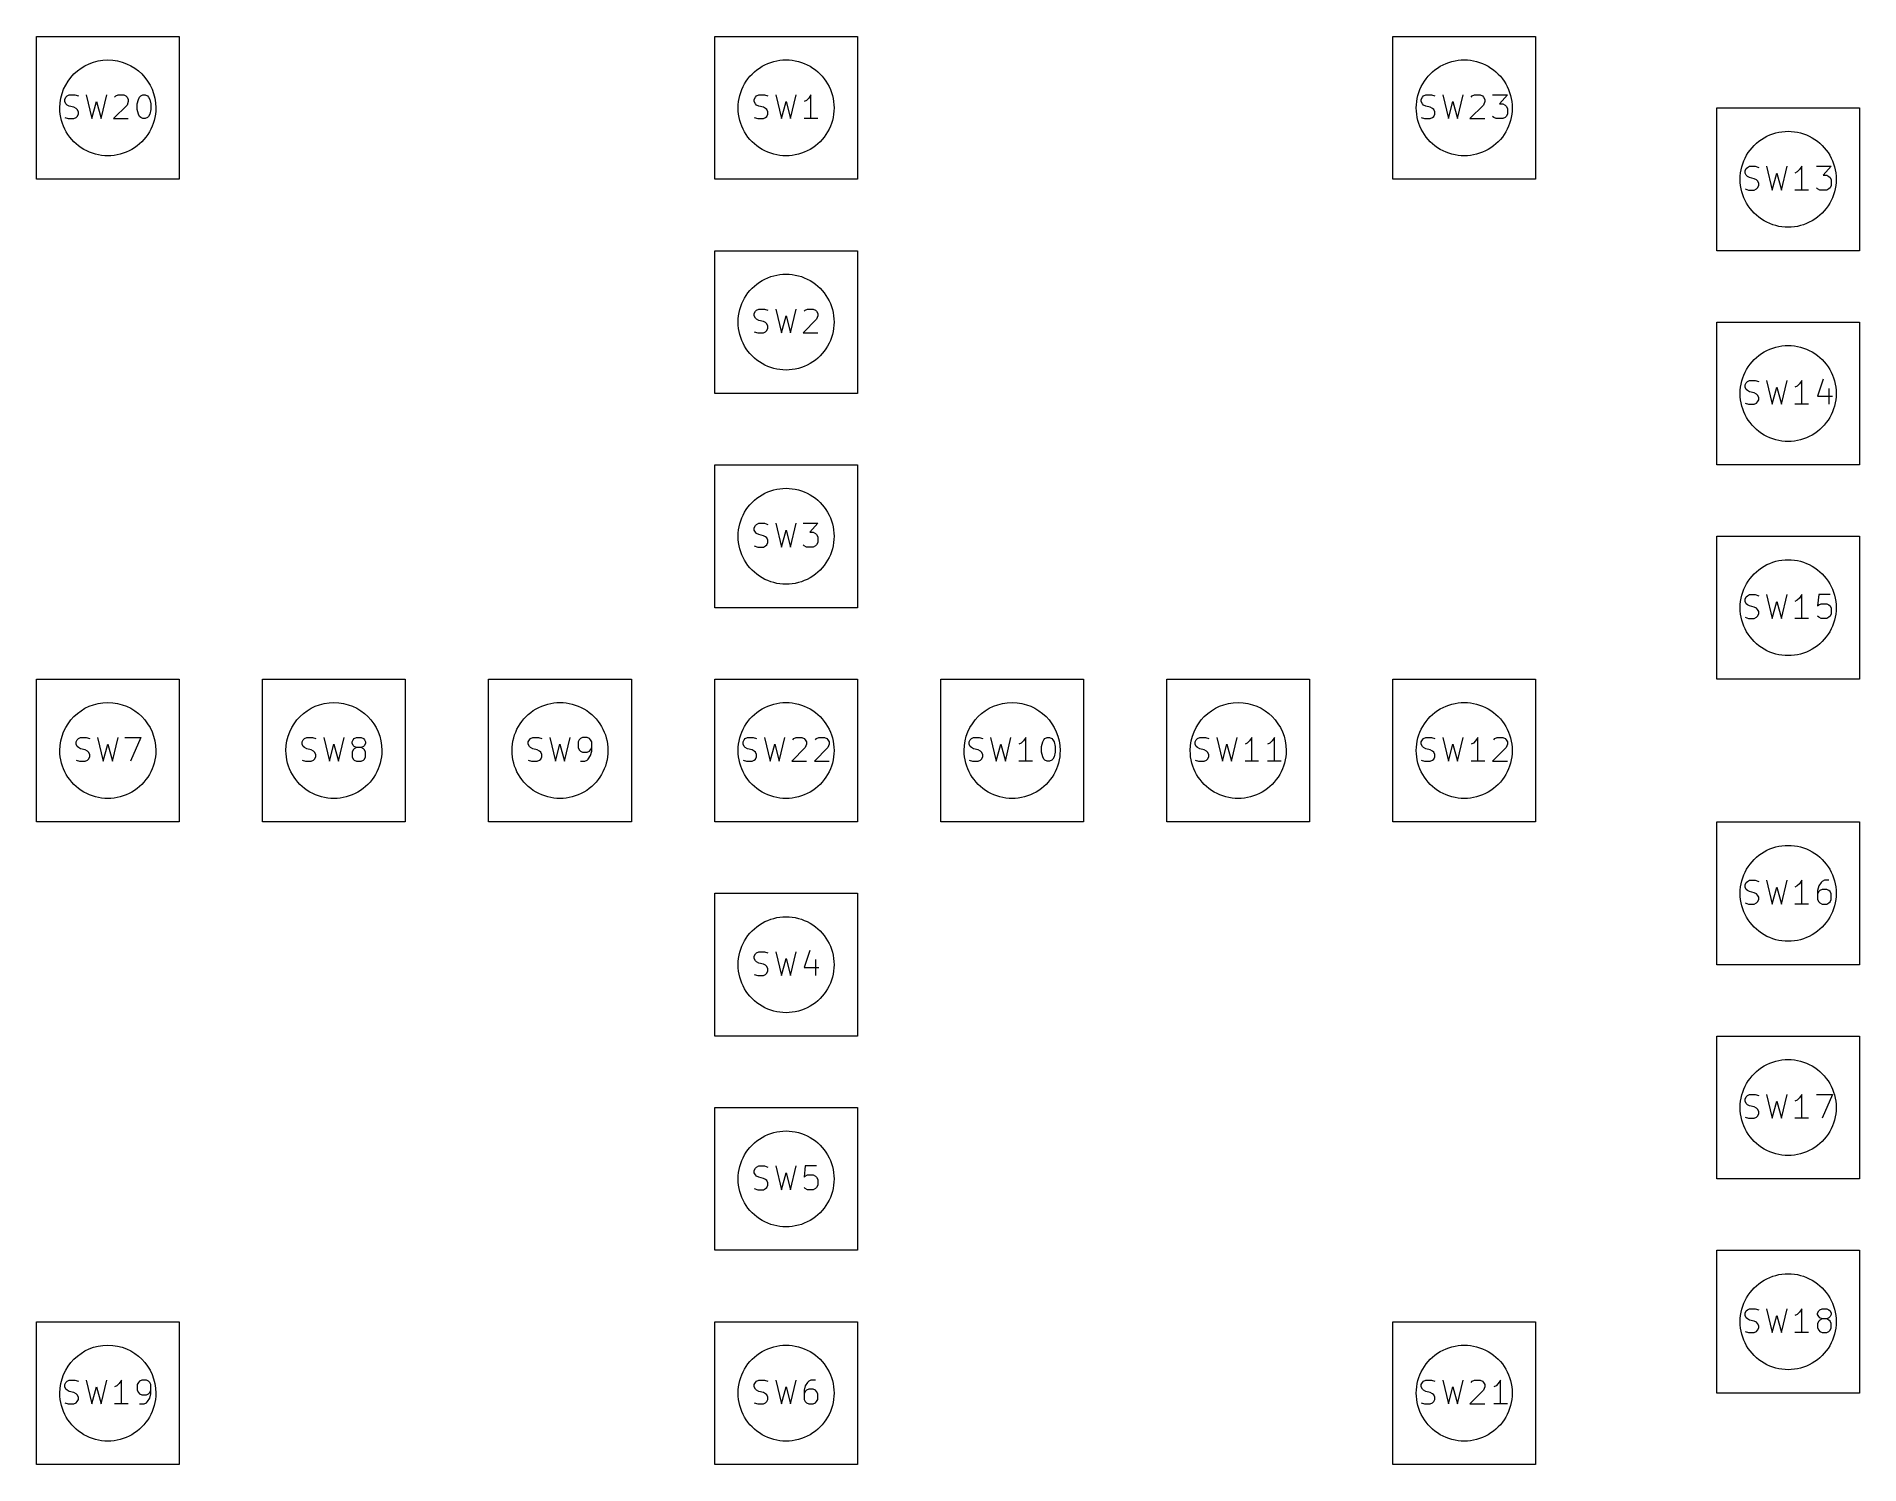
# Model space of a CAD drawing. Extents: x 2.5 to 79.1, y -62.1 to -2.1.
import ezdxf

# ---------------------------------------------------------------- set-up
doc = ezdxf.new("R2010")
doc.units = 0
doc.layers.get('0').update_dxf_attribs({"linetype": 'CONTINUOUS', "lineweight": 5})

msp = doc.modelspace()

# ---------------------------------------------------------------- linework, layer by layer
at = {"color": 7, "true_color": 0xffffff}
for p, q in [((2.484322, -8.121009), (2.484322, -2.121009)), ((2.484322, -2.121009), (5.484322, -2.121009)), ((5.484322, -2.121009), (8.484322, -2.121009)), ((8.484322, -2.121009), (8.484322, -8.121009)), ((30.984322, -2.121009), (33.984322, -2.121009)), ((30.984322, -8.121009), (30.984322, -2.121009)), ((33.984322, -2.121009), (36.984322, -2.121009)), ((36.984322, -2.121009), (36.984322, -8.121009)), ((59.484322, -8.121009), (59.484322, -2.121009)), ((59.484322, -2.121009), (65.484322, -2.121009)), ((65.484322, -2.121009), (65.484322, -8.121009)), ((3.770036, -4.621009), (3.865274, -4.573389)), ((3.865274, -4.573389), (4.103369, -4.573389)), ((4.103369, -4.573389), (4.246226, -4.621009)), ((4.57956, -4.573389), (4.817655, -5.573389)), ((5.198607, -5.573389), (5.436702, -4.573389)), ((5.817655, -4.621009), (5.912893, -4.573389)), ((5.912893, -4.573389), (6.150988, -4.573389)), ((6.150988, -4.573389), (6.246226, -4.621009)), ((6.865274, -4.621009), (6.960512, -4.573389)), ((6.960512, -4.573389), (7.05575, -4.573389)), ((7.05575, -4.573389), (7.150988, -4.621009)), ((32.746226, -4.621009), (32.841464, -4.573389)), ((32.841464, -4.573389), (33.07956, -4.573389)), ((33.07956, -4.573389), (33.222417, -4.621009)), ((33.55575, -4.573389), (33.793845, -5.573389)), ((34.174798, -5.573389), (34.412893, -4.573389)), ((35.031941, -4.573389), (34.936702, -4.716247)), ((35.031941, -5.573389), (35.031941, -4.573389)), ((60.770036, -4.621009), (60.865274, -4.573389)), ((60.865274, -4.573389), (61.103369, -4.573389)), ((61.103369, -4.573389), (61.246226, -4.621009)), ((61.57956, -4.573389), (61.817655, -5.573389)), ((62.198607, -5.573389), (62.436702, -4.573389)), ((62.817655, -4.621009), (62.912893, -4.573389)), ((62.912893, -4.573389), (63.150988, -4.573389)), ((63.150988, -4.573389), (63.246226, -4.621009)), ((63.674798, -4.573389), (64.293845, -4.573389)), ((64.293845, -4.573389), (63.960512, -4.954342)), ((3.674798, -4.763866), (3.722417, -4.668628)), ((3.674798, -4.859104), (3.674798, -4.763866)), ((3.722417, -4.954342), (3.674798, -4.859104)), ((3.722417, -4.668628), (3.770036, -4.621009)), ((3.770036, -5.001961), (3.722417, -4.954342)), ((3.865274, -5.04958), (3.770036, -5.001961)), ((4.05575, -5.097199), (3.865274, -5.04958)), ((4.150988, -5.144818), (4.05575, -5.097199)), ((4.198607, -5.192437), (4.150988, -5.144818)), ((4.246226, -5.287675), (4.198607, -5.192437)), ((4.246226, -5.382913), (4.246226, -5.287675)), ((4.817655, -5.573389), (5.008131, -4.859104)), ((5.008131, -4.859104), (5.198607, -5.573389)), ((6.293845, -5.001961), (5.722417, -5.573389)), ((5.770036, -4.668628), (5.817655, -4.621009)), ((6.246226, -4.621009), (6.293845, -4.668628)), ((6.293845, -4.668628), (6.341464, -4.763866)), ((6.341464, -4.859104), (6.293845, -5.001961)), ((6.341464, -4.763866), (6.341464, -4.859104)), ((6.722417, -4.954342), (6.770036, -4.763866)), ((6.722417, -5.192437), (6.722417, -4.954342)), ((6.770036, -5.382913), (6.722417, -5.192437)), ((6.770036, -4.763866), (6.817655, -4.668628)), ((6.817655, -4.668628), (6.865274, -4.621009)), ((7.150988, -4.621009), (7.198607, -4.668628)), ((7.198607, -4.668628), (7.246226, -4.763866)), ((7.246226, -4.763866), (7.293845, -4.954342)), ((7.293845, -5.192437), (7.246226, -5.382913)), ((7.293845, -4.954342), (7.293845, -5.192437)), ((7.499886, -5.121009), (7.499886, -5.121009)), ((32.650988, -4.763866), (32.698607, -4.668628)), ((32.650988, -4.859104), (32.650988, -4.763866)), ((32.698607, -4.954342), (32.650988, -4.859104)), ((32.698607, -4.668628), (32.746226, -4.621009)), ((32.746226, -5.001961), (32.698607, -4.954342)), ((32.841464, -5.04958), (32.746226, -5.001961)), ((33.031941, -5.097199), (32.841464, -5.04958)), ((33.127179, -5.144818), (33.031941, -5.097199)), ((33.174798, -5.192437), (33.127179, -5.144818)), ((33.222417, -5.287675), (33.174798, -5.192437)), ((33.222417, -5.382913), (33.222417, -5.287675)), ((33.793845, -5.573389), (33.984322, -4.859104)), ((33.984322, -4.859104), (34.174798, -5.573389)), ((34.841464, -4.811485), (34.746226, -4.859104)), ((34.936702, -4.716247), (34.841464, -4.811485)), ((35.999884, -5.121009), (35.999884, -5.121009)), ((60.674798, -4.763866), (60.722417, -4.668628)), ((60.674798, -4.859104), (60.674798, -4.763866)), ((60.722417, -4.954342), (60.674798, -4.859104)), ((60.722417, -4.668628), (60.770036, -4.621009)), ((60.770036, -5.001961), (60.722417, -4.954342)), ((60.865274, -5.04958), (60.770036, -5.001961)), ((61.05575, -5.097199), (60.865274, -5.04958)), ((61.150988, -5.144818), (61.05575, -5.097199)), ((61.198607, -5.192437), (61.150988, -5.144818)), ((61.246226, -5.287675), (61.198607, -5.192437)), ((61.246226, -5.382913), (61.246226, -5.287675)), ((61.817655, -5.573389), (62.008131, -4.859104)), ((62.008131, -4.859104), (62.198607, -5.573389)), ((63.293845, -5.001961), (62.722417, -5.573389)), ((62.770036, -4.668628), (62.817655, -4.621009)), ((63.246226, -4.621009), (63.293845, -4.668628)), ((63.293845, -4.668628), (63.341464, -4.763866)), ((63.341464, -4.859104), (63.293845, -5.001961)), ((63.341464, -4.763866), (63.341464, -4.859104)), ((63.960512, -4.954342), (64.103369, -4.954342)), ((64.103369, -4.954342), (64.198607, -5.001961)), ((64.198607, -5.001961), (64.246226, -5.04958)), ((64.246226, -5.04958), (64.293845, -5.144818)), ((64.293845, -5.144818), (64.293845, -5.382913)), ((64.499884, -5.121009), (64.499884, -5.121009)), ((73.094322, -11.121009), (73.094322, -5.121009)), ((73.094322, -5.121009), (76.094322, -5.121009)), ((76.094322, -5.121009), (79.094322, -5.121009)), ((79.094322, -5.121009), (79.094322, -11.121009)), ((3.674798, -5.52577), (3.817655, -5.573389)), ((3.817655, -5.573389), (4.05575, -5.573389)), ((4.05575, -5.573389), (4.150988, -5.52577)), ((4.150988, -5.52577), (4.198607, -5.478151)), ((4.198607, -5.478151), (4.246226, -5.382913)), ((5.722417, -5.573389), (6.341464, -5.573389)), ((6.817655, -5.478151), (6.770036, -5.382913)), ((6.865274, -5.52577), (6.817655, -5.478151)), ((6.960512, -5.573389), (6.865274, -5.52577)), ((7.05575, -5.573389), (6.960512, -5.573389)), ((7.150988, -5.52577), (7.05575, -5.573389)), ((7.198607, -5.478151), (7.150988, -5.52577)), ((7.246226, -5.382913), (7.198607, -5.478151)), ((32.650988, -5.52577), (32.793845, -5.573389)), ((32.793845, -5.573389), (33.031941, -5.573389)), ((33.031941, -5.573389), (33.127179, -5.52577)), ((33.127179, -5.52577), (33.174798, -5.478151)), ((33.174798, -5.478151), (33.222417, -5.382913)), ((35.317655, -5.573389), (34.746226, -5.573389)), ((60.674798, -5.52577), (60.817655, -5.573389)), ((60.817655, -5.573389), (61.05575, -5.573389)), ((61.05575, -5.573389), (61.150988, -5.52577)), ((61.150988, -5.52577), (61.198607, -5.478151)), ((61.198607, -5.478151), (61.246226, -5.382913)), ((62.722417, -5.573389), (63.341464, -5.573389)), ((63.722417, -5.52577), (63.674798, -5.478151)), ((63.817655, -5.573389), (63.722417, -5.52577)), ((64.103369, -5.573389), (63.817655, -5.573389)), ((64.198607, -5.52577), (64.103369, -5.573389)), ((64.246226, -5.478151), (64.198607, -5.52577)), ((64.293845, -5.382913), (64.246226, -5.478151)), ((74.332417, -7.668628), (74.380036, -7.621009)), ((74.380036, -7.621009), (74.475274, -7.573389)), ((74.475274, -7.573389), (74.713369, -7.573389)), ((74.713369, -7.573389), (74.856226, -7.621009)), ((75.18956, -7.573389), (75.427655, -8.573389)), ((75.808607, -8.573389), (76.046702, -7.573389)), ((76.66575, -7.573389), (76.570512, -7.716247)), ((76.66575, -8.573389), (76.66575, -7.573389)), ((77.284798, -7.573389), (77.903845, -7.573389)), ((77.903845, -7.573389), (77.570512, -7.954342)), ((8.484322, -8.121009), (2.484322, -8.121009)), ((36.984322, -8.121009), (30.984322, -8.121009)), ((62.484322, -8.121009), (59.484322, -8.121009)), ((65.484322, -8.121009), (62.484322, -8.121009)), ((74.284798, -7.763866), (74.332417, -7.668628)), ((74.284798, -7.859104), (74.284798, -7.763866)), ((74.332417, -7.954342), (74.284798, -7.859104)), ((74.380036, -8.001961), (74.332417, -7.954342)), ((74.475274, -8.04958), (74.380036, -8.001961)), ((74.66575, -8.097199), (74.475274, -8.04958)), ((74.760988, -8.144818), (74.66575, -8.097199)), ((74.808607, -8.192437), (74.760988, -8.144818)), ((74.856226, -8.287675), (74.808607, -8.192437)), ((74.808607, -8.478151), (74.856226, -8.382913)), ((74.856226, -8.382913), (74.856226, -8.287675)), ((75.427655, -8.573389), (75.618131, -7.859104)), ((75.618131, -7.859104), (75.808607, -8.573389)), ((76.475274, -7.811485), (76.380036, -7.859104)), ((76.570512, -7.716247), (76.475274, -7.811485)), ((77.570512, -7.954342), (77.713369, -7.954342)), ((77.713369, -7.954342), (77.808607, -8.001961)), ((77.808607, -8.001961), (77.856226, -8.04958)), ((77.856226, -8.04958), (77.903845, -8.144818)), ((77.903845, -8.382913), (77.856226, -8.478151)), ((77.903845, -8.144818), (77.903845, -8.382913)), ((78.109884, -8.121009), (78.109884, -8.121009)), ((74.284798, -8.52577), (74.427655, -8.573389)), ((74.427655, -8.573389), (74.66575, -8.573389)), ((74.66575, -8.573389), (74.760988, -8.52577)), ((74.760988, -8.52577), (74.808607, -8.478151)), ((76.951464, -8.573389), (76.380036, -8.573389)), ((77.332417, -8.52577), (77.284798, -8.478151)), ((77.427655, -8.573389), (77.332417, -8.52577)), ((77.713369, -8.573389), (77.427655, -8.573389)), ((77.808607, -8.52577), (77.713369, -8.573389)), ((77.856226, -8.478151), (77.808607, -8.52577)), ((30.984322, -17.121009), (30.984322, -11.121009)), ((30.984322, -11.121009), (33.984322, -11.121009)), ((33.984322, -11.121009), (36.984322, -11.121009)), ((36.984322, -11.121009), (36.984322, -17.121009)), ((79.094322, -11.121009), (73.094322, -11.121009)), ((32.650988, -13.763866), (32.698607, -13.668628)), ((32.650988, -13.859104), (32.650988, -13.763866)), ((32.698607, -13.668628), (32.746226, -13.621009)), ((32.746226, -13.621009), (32.841464, -13.573389)), ((32.841464, -13.573389), (33.07956, -13.573389)), ((33.07956, -13.573389), (33.222417, -13.621009)), ((33.55575, -13.573389), (33.793845, -14.573389)), ((34.174798, -14.573389), (34.412893, -13.573389)), ((34.746226, -13.668628), (34.793845, -13.621009)), ((34.793845, -13.621009), (34.889083, -13.573389)), ((34.889083, -13.573389), (35.127179, -13.573389)), ((35.127179, -13.573389), (35.222417, -13.621009)), ((35.222417, -13.621009), (35.270036, -13.668628)), ((35.270036, -13.668628), (35.317655, -13.763866)), ((35.317655, -13.763866), (35.317655, -13.859104)), ((32.698607, -13.954342), (32.650988, -13.859104)), ((32.650988, -14.52577), (32.793845, -14.573389)), ((32.746226, -14.001961), (32.698607, -13.954342)), ((32.841464, -14.04958), (32.746226, -14.001961)), ((33.031941, -14.097199), (32.841464, -14.04958)), ((33.127179, -14.144818), (33.031941, -14.097199)), ((33.031941, -14.573389), (33.127179, -14.52577)), ((33.174798, -14.192437), (33.127179, -14.144818)), ((33.127179, -14.52577), (33.174798, -14.478151)), ((33.222417, -14.287675), (33.174798, -14.192437)), ((33.174798, -14.478151), (33.222417, -14.382913)), ((33.222417, -14.382913), (33.222417, -14.287675)), ((33.793845, -14.573389), (33.984322, -13.859104)), ((33.984322, -13.859104), (34.174798, -14.573389)), ((35.270036, -14.001961), (34.698607, -14.573389)), ((35.317655, -13.859104), (35.270036, -14.001961)), ((35.999884, -14.121009), (35.999884, -14.121009)), ((73.094322, -20.121009), (73.094322, -14.121009)), ((73.094322, -14.121009), (76.094322, -14.121009)), ((76.094322, -14.121009), (79.094322, -14.121009)), ((79.094322, -14.121009), (79.094322, -20.121009)), ((32.793845, -14.573389), (33.031941, -14.573389)), ((34.698607, -14.573389), (35.317655, -14.573389)), ((74.284798, -16.763866), (74.332417, -16.668628)), ((74.284798, -16.859104), (74.284798, -16.763866)), ((74.332417, -16.668628), (74.380036, -16.621009)), ((74.380036, -16.621009), (74.475274, -16.573389)), ((74.475274, -16.573389), (74.713369, -16.573389)), ((74.713369, -16.573389), (74.856226, -16.621009)), ((75.18956, -16.573389), (75.427655, -17.573389)), ((75.808607, -17.573389), (76.046702, -16.573389)), ((76.475274, -16.811485), (76.380036, -16.859104)), ((76.570512, -16.716247), (76.475274, -16.811485)), ((76.66575, -16.573389), (76.570512, -16.716247)), ((76.66575, -17.573389), (76.66575, -16.573389)), ((77.570512, -16.52577), (77.332417, -17.240056)), ((36.984322, -17.121009), (30.984322, -17.121009)), ((74.332417, -16.954342), (74.284798, -16.859104)), ((74.284798, -17.52577), (74.427655, -17.573389)), ((74.380036, -17.001961), (74.332417, -16.954342)), ((74.475274, -17.04958), (74.380036, -17.001961)), ((74.427655, -17.573389), (74.66575, -17.573389)), ((74.66575, -17.097199), (74.475274, -17.04958)), ((74.760988, -17.144818), (74.66575, -17.097199)), ((74.66575, -17.573389), (74.760988, -17.52577)), ((74.808607, -17.192437), (74.760988, -17.144818)), ((74.760988, -17.52577), (74.808607, -17.478151)), ((74.856226, -17.287675), (74.808607, -17.192437)), ((74.808607, -17.478151), (74.856226, -17.382913)), ((74.856226, -17.382913), (74.856226, -17.287675)), ((75.427655, -17.573389), (75.618131, -16.859104)), ((75.618131, -16.859104), (75.808607, -17.573389)), ((76.951464, -17.573389), (76.380036, -17.573389)), ((77.332417, -17.240056), (77.951464, -17.240056)), ((77.808607, -16.906723), (77.808607, -17.573389)), ((78.109884, -17.121009), (78.109884, -17.121009)), ((30.984322, -20.121009), (33.984322, -20.121009)), ((30.984322, -26.121009), (30.984322, -20.121009)), ((33.984322, -20.121009), (36.984322, -20.121009)), ((36.984322, -20.121009), (36.984322, -26.121009)), ((79.094322, -20.121009), (73.094322, -20.121009)), ((32.650988, -22.763866), (32.698607, -22.668628)), ((32.650988, -22.859104), (32.650988, -22.763866)), ((32.698607, -22.954342), (32.650988, -22.859104)), ((32.698607, -22.668628), (32.746226, -22.621009)), ((32.746226, -23.001961), (32.698607, -22.954342)), ((32.746226, -22.621009), (32.841464, -22.573389)), ((32.841464, -22.573389), (33.07956, -22.573389)), ((33.07956, -22.573389), (33.222417, -22.621009)), ((33.55575, -22.573389), (33.793845, -23.573389)), ((33.793845, -23.573389), (33.984322, -22.859104)), ((33.984322, -22.859104), (34.174798, -23.573389)), ((34.174798, -23.573389), (34.412893, -22.573389)), ((34.698607, -22.573389), (35.317655, -22.573389)), ((35.317655, -22.573389), (34.984322, -22.954342)), ((34.984322, -22.954342), (35.127179, -22.954342)), ((35.127179, -22.954342), (35.222417, -23.001961)), ((32.650988, -23.52577), (32.793845, -23.573389)), ((32.841464, -23.04958), (32.746226, -23.001961)), ((32.793845, -23.573389), (33.031941, -23.573389)), ((33.031941, -23.097199), (32.841464, -23.04958)), ((33.127179, -23.144818), (33.031941, -23.097199)), ((33.031941, -23.573389), (33.127179, -23.52577)), ((33.174798, -23.192437), (33.127179, -23.144818)), ((33.127179, -23.52577), (33.174798, -23.478151)), ((33.222417, -23.287675), (33.174798, -23.192437)), ((33.174798, -23.478151), (33.222417, -23.382913)), ((33.222417, -23.382913), (33.222417, -23.287675)), ((34.746226, -23.52577), (34.698607, -23.478151)), ((34.841464, -23.573389), (34.746226, -23.52577)), ((35.127179, -23.573389), (34.841464, -23.573389)), ((35.222417, -23.52577), (35.127179, -23.573389)), ((35.222417, -23.001961), (35.270036, -23.04958)), ((35.270036, -23.478151), (35.222417, -23.52577)), ((35.270036, -23.04958), (35.317655, -23.144818)), ((35.317655, -23.382913), (35.270036, -23.478151)), ((35.317655, -23.144818), (35.317655, -23.382913)), ((35.999884, -23.121009), (35.999884, -23.121009)), ((73.094322, -29.121009), (73.094322, -23.121009)), ((73.094322, -23.121009), (76.094322, -23.121009)), ((76.094322, -23.121009), (79.094322, -23.121009)), ((79.094322, -23.121009), (79.094322, -29.121009)), ((74.284798, -25.763866), (74.332417, -25.668628)), ((74.284798, -25.859104), (74.284798, -25.763866)), ((74.332417, -25.954342), (74.284798, -25.859104)), ((74.332417, -25.668628), (74.380036, -25.621009)), ((74.380036, -26.001961), (74.332417, -25.954342)), ((74.380036, -25.621009), (74.475274, -25.573389)), ((74.475274, -26.04958), (74.380036, -26.001961)), ((74.475274, -25.573389), (74.713369, -25.573389)), ((74.713369, -25.573389), (74.856226, -25.621009)), ((75.18956, -25.573389), (75.427655, -26.573389)), ((75.427655, -26.573389), (75.618131, -25.859104)), ((75.618131, -25.859104), (75.808607, -26.573389)), ((75.808607, -26.573389), (76.046702, -25.573389)), ((76.475274, -25.811485), (76.380036, -25.859104)), ((76.570512, -25.716247), (76.475274, -25.811485)), ((76.66575, -25.573389), (76.570512, -25.716247)), ((76.66575, -26.573389), (76.66575, -25.573389)), ((77.380036, -25.573389), (77.332417, -26.04958)), ((77.332417, -26.04958), (77.380036, -26.001961)), ((77.856226, -25.573389), (77.380036, -25.573389)), ((77.380036, -26.001961), (77.475274, -25.954342)), ((77.475274, -25.954342), (77.713369, -25.954342)), ((77.713369, -25.954342), (77.808607, -26.001961)), ((77.808607, -26.001961), (77.856226, -26.04958)), ((36.984322, -26.121009), (30.984322, -26.121009)), ((74.284798, -26.52577), (74.427655, -26.573389)), ((74.427655, -26.573389), (74.66575, -26.573389)), ((74.66575, -26.097199), (74.475274, -26.04958)), ((74.760988, -26.144818), (74.66575, -26.097199)), ((74.66575, -26.573389), (74.760988, -26.52577)), ((74.808607, -26.192437), (74.760988, -26.144818)), ((74.760988, -26.52577), (74.808607, -26.478151)), ((74.856226, -26.287675), (74.808607, -26.192437)), ((74.808607, -26.478151), (74.856226, -26.382913)), ((74.856226, -26.382913), (74.856226, -26.287675)), ((76.951464, -26.573389), (76.380036, -26.573389)), ((77.380036, -26.52577), (77.332417, -26.478151)), ((77.475274, -26.573389), (77.380036, -26.52577)), ((77.713369, -26.573389), (77.475274, -26.573389)), ((77.808607, -26.52577), (77.713369, -26.573389)), ((77.856226, -26.478151), (77.808607, -26.52577)), ((77.856226, -26.04958), (77.903845, -26.144818)), ((77.903845, -26.382913), (77.856226, -26.478151)), ((77.903845, -26.144818), (77.903845, -26.382913)), ((78.109884, -26.121009), (78.109884, -26.121009)), ((2.484322, -35.121009), (2.484322, -29.121009)), ((2.484322, -29.121009), (5.484322, -29.121009)), ((5.484322, -29.121009), (8.484322, -29.121009)), ((8.484322, -29.121009), (8.484322, -35.121009)), ((11.984322, -29.121009), (14.984322, -29.121009)), ((11.984322, -35.121009), (11.984322, -29.121009)), ((14.984322, -29.121009), (17.984322, -29.121009)), ((17.984322, -29.121009), (17.984322, -35.121009)), ((21.484322, -35.121009), (21.484322, -29.121009)), ((21.484322, -29.121009), (24.484322, -29.121009)), ((24.484322, -29.121009), (27.484322, -29.121009)), ((27.484322, -29.121009), (27.484322, -35.121009)), ((30.984322, -29.121009), (33.984322, -29.121009)), ((30.984322, -35.121009), (30.984322, -29.121009)), ((33.984322, -29.121009), (36.984322, -29.121009)), ((36.984322, -29.121009), (36.984322, -35.121009)), ((40.484322, -29.121009), (43.484322, -29.121009)), ((40.484322, -35.121009), (40.484322, -29.121009)), ((43.484322, -29.121009), (46.484322, -29.121009)), ((46.484322, -29.121009), (46.484322, -35.121009)), ((49.984322, -29.121009), (52.984322, -29.121009)), ((49.984322, -35.121009), (49.984322, -29.121009)), ((52.984322, -29.121009), (55.984322, -29.121009)), ((55.984322, -29.121009), (55.984322, -35.121009)), ((59.484322, -35.121009), (59.484322, -29.121009)), ((59.484322, -29.121009), (62.484322, -29.121009)), ((62.484322, -29.121009), (65.484322, -29.121009)), ((65.484322, -29.121009), (65.484322, -35.121009)), ((79.094322, -29.121009), (73.094322, -29.121009)), ((4.150988, -31.763866), (4.198607, -31.668628)), ((4.150988, -31.859104), (4.150988, -31.763866)), ((4.198607, -31.954342), (4.150988, -31.859104)), ((4.198607, -31.668628), (4.246226, -31.621009)), ((4.246226, -32.001961), (4.198607, -31.954342)), ((4.246226, -31.621009), (4.341464, -31.573389)), ((4.341464, -32.04958), (4.246226, -32.001961)), ((4.341464, -31.573389), (4.57956, -31.573389)), ((4.531941, -32.097199), (4.341464, -32.04958)), ((4.627179, -32.144818), (4.531941, -32.097199)), ((4.57956, -31.573389), (4.722417, -31.621009)), ((4.674798, -32.192437), (4.627179, -32.144818)), ((5.05575, -31.573389), (5.293845, -32.573389)), ((5.293845, -32.573389), (5.484322, -31.859104)), ((5.484322, -31.859104), (5.674798, -32.573389)), ((5.674798, -32.573389), (5.912893, -31.573389)), ((6.198607, -31.573389), (6.865274, -31.573389)), ((6.865274, -31.573389), (6.436702, -32.573389)), ((7.499886, -32.121009), (7.499886, -32.121009)), ((13.650988, -31.763866), (13.698607, -31.668628)), ((13.650988, -31.859104), (13.650988, -31.763866)), ((13.698607, -31.954342), (13.650988, -31.859104)), ((13.698607, -31.668628), (13.746226, -31.621009)), ((13.746226, -32.001961), (13.698607, -31.954342)), ((13.746226, -31.621009), (13.841464, -31.573389)), ((13.841464, -32.04958), (13.746226, -32.001961)), ((13.841464, -31.573389), (14.07956, -31.573389)), ((14.031941, -32.097199), (13.841464, -32.04958)), ((14.127179, -32.144818), (14.031941, -32.097199)), ((14.07956, -31.573389), (14.222417, -31.621009)), ((14.174798, -32.192437), (14.127179, -32.144818)), ((14.55575, -31.573389), (14.793845, -32.573389)), ((14.793845, -32.573389), (14.984322, -31.859104)), ((14.984322, -31.859104), (15.174798, -32.573389)), ((15.174798, -32.573389), (15.412893, -31.573389)), ((15.746226, -31.763866), (15.793845, -31.668628)), ((15.746226, -31.811485), (15.746226, -31.763866)), ((15.793845, -31.906723), (15.746226, -31.811485)), ((15.793845, -32.097199), (15.746226, -32.192437)), ((15.793845, -31.668628), (15.841464, -31.621009)), ((15.841464, -31.954342), (15.793845, -31.906723)), ((15.841464, -32.04958), (15.793845, -32.097199)), ((15.841464, -31.621009), (15.936702, -31.573389)), ((15.936702, -32.001961), (15.841464, -31.954342)), ((15.936702, -32.001961), (15.841464, -32.04958)), ((15.936702, -31.573389), (16.127179, -31.573389)), ((16.127179, -32.001961), (15.936702, -32.001961)), ((16.127179, -31.573389), (16.222417, -31.621009)), ((16.222417, -31.954342), (16.127179, -32.001961)), ((16.222417, -32.04958), (16.127179, -32.001961)), ((16.222417, -31.621009), (16.270036, -31.668628)), ((16.270036, -31.906723), (16.222417, -31.954342)), ((16.270036, -32.097199), (16.222417, -32.04958)), ((16.270036, -31.668628), (16.317655, -31.763866)), ((16.317655, -31.811485), (16.270036, -31.906723)), ((16.317655, -32.192437), (16.270036, -32.097199)), ((16.317655, -31.763866), (16.317655, -31.811485)), ((16.999886, -32.121009), (16.999886, -32.121009)), ((23.150988, -31.763866), (23.198607, -31.668628)), ((23.150988, -31.859104), (23.150988, -31.763866)), ((23.198607, -31.954342), (23.150988, -31.859104)), ((23.198607, -31.668628), (23.246226, -31.621009)), ((23.246226, -32.001961), (23.198607, -31.954342)), ((23.246226, -31.621009), (23.341464, -31.573389)), ((23.341464, -32.04958), (23.246226, -32.001961)), ((23.341464, -31.573389), (23.57956, -31.573389)), ((23.531941, -32.097199), (23.341464, -32.04958)), ((23.627179, -32.144818), (23.531941, -32.097199)), ((23.57956, -31.573389), (23.722417, -31.621009)), ((23.674798, -32.192437), (23.627179, -32.144818)), ((24.05575, -31.573389), (24.293845, -32.573389)), ((24.293845, -32.573389), (24.484322, -31.859104)), ((24.484322, -31.859104), (24.674798, -32.573389)), ((24.674798, -32.573389), (24.912893, -31.573389)), ((25.293845, -31.668628), (25.246226, -31.763866)), ((25.246226, -31.763866), (25.246226, -32.001961)), ((25.246226, -32.001961), (25.293845, -32.097199)), ((25.341464, -31.621009), (25.293845, -31.668628)), ((25.293845, -32.097199), (25.341464, -32.144818)), ((25.436702, -31.573389), (25.341464, -31.621009)), ((25.341464, -32.144818), (25.436702, -32.192437)), ((25.627179, -31.573389), (25.436702, -31.573389)), ((25.722417, -31.621009), (25.627179, -31.573389)), ((25.627179, -32.192437), (25.722417, -32.144818)), ((25.770036, -31.668628), (25.722417, -31.621009)), ((25.722417, -32.144818), (25.770036, -32.097199)), ((25.817655, -31.763866), (25.770036, -31.668628)), ((25.770036, -32.097199), (25.817655, -32.001961)), ((25.770036, -32.335294), (25.817655, -32.144818)), ((25.817655, -32.144818), (25.817655, -31.763866)), ((26.499886, -32.121009), (26.499886, -32.121009)), ((32.174798, -31.763866), (32.222417, -31.668628)), ((32.174798, -31.859104), (32.174798, -31.763866)), ((32.222417, -31.954342), (32.174798, -31.859104)), ((32.222417, -31.668628), (32.270036, -31.621009)), ((32.270036, -32.001961), (32.222417, -31.954342)), ((32.270036, -31.621009), (32.365274, -31.573389)), ((32.365274, -32.04958), (32.270036, -32.001961)), ((32.365274, -31.573389), (32.603369, -31.573389)), ((32.55575, -32.097199), (32.365274, -32.04958)), ((32.650988, -32.144818), (32.55575, -32.097199)), ((32.603369, -31.573389), (32.746226, -31.621009)), ((32.698607, -32.192437), (32.650988, -32.144818)), ((33.07956, -31.573389), (33.317655, -32.573389)), ((33.317655, -32.573389), (33.508131, -31.859104)), ((33.508131, -31.859104), (33.698607, -32.573389)), ((33.698607, -32.573389), (33.936702, -31.573389)), ((34.793845, -32.001961), (34.222417, -32.573389)), ((34.270036, -31.668628), (34.317655, -31.621009)), ((34.317655, -31.621009), (34.412893, -31.573389)), ((34.412893, -31.573389), (34.650988, -31.573389)), ((34.650988, -31.573389), (34.746226, -31.621009)), ((34.746226, -31.621009), (34.793845, -31.668628)), ((34.793845, -31.668628), (34.841464, -31.763866)), ((34.841464, -31.859104), (34.793845, -32.001961)), ((34.841464, -31.763866), (34.841464, -31.859104)), ((35.746226, -32.001961), (35.174798, -32.573389)), ((35.222417, -31.668628), (35.270036, -31.621009)), ((35.270036, -31.621009), (35.365274, -31.573389)), ((35.365274, -31.573389), (35.603369, -31.573389)), ((35.603369, -31.573389), (35.698607, -31.621009)), ((35.698607, -31.621009), (35.746226, -31.668628)), ((35.746226, -31.668628), (35.793845, -31.763866)), ((35.793845, -31.859104), (35.746226, -32.001961)), ((35.793845, -31.763866), (35.793845, -31.859104)), ((35.999884, -32.121009), (35.999884, -32.121009)), ((41.674798, -31.763866), (41.722417, -31.668628)), ((41.674798, -31.859104), (41.674798, -31.763866)), ((41.722417, -31.954342), (41.674798, -31.859104)), ((41.722417, -31.668628), (41.770036, -31.621009)), ((41.770036, -32.001961), (41.722417, -31.954342)), ((41.770036, -31.621009), (41.865274, -31.573389)), ((41.865274, -32.04958), (41.770036, -32.001961)), ((41.865274, -31.573389), (42.103369, -31.573389)), ((42.05575, -32.097199), (41.865274, -32.04958)), ((42.150988, -32.144818), (42.05575, -32.097199)), ((42.103369, -31.573389), (42.246226, -31.621009)), ((42.198607, -32.192437), (42.150988, -32.144818)), ((42.57956, -31.573389), (42.817655, -32.573389)), ((42.817655, -32.573389), (43.008131, -31.859104)), ((43.008131, -31.859104), (43.198607, -32.573389)), ((43.198607, -32.573389), (43.436702, -31.573389)), ((43.865274, -31.811485), (43.770036, -31.859104)), ((43.960512, -31.716247), (43.865274, -31.811485)), ((44.05575, -31.573389), (43.960512, -31.716247)), ((44.05575, -32.573389), (44.05575, -31.573389)), ((44.722417, -31.954342), (44.770036, -31.763866)), ((44.722417, -32.192437), (44.722417, -31.954342)), ((44.770036, -31.763866), (44.817655, -31.668628)), ((44.817655, -31.668628), (44.865274, -31.621009)), ((44.865274, -31.621009), (44.960512, -31.573389)), ((44.960512, -31.573389), (45.05575, -31.573389)), ((45.05575, -31.573389), (45.150988, -31.621009)), ((45.150988, -31.621009), (45.198607, -31.668628)), ((45.198607, -31.668628), (45.246226, -31.763866)), ((45.246226, -31.763866), (45.293845, -31.954342)), ((45.293845, -31.954342), (45.293845, -32.192437)), ((45.499884, -32.121009), (45.499884, -32.121009)), ((51.174798, -31.763866), (51.222417, -31.668628)), ((51.174798, -31.859104), (51.174798, -31.763866)), ((51.222417, -31.954342), (51.174798, -31.859104)), ((51.222417, -31.668628), (51.270036, -31.621009)), ((51.270036, -32.001961), (51.222417, -31.954342)), ((51.270036, -31.621009), (51.365274, -31.573389)), ((51.365274, -32.04958), (51.270036, -32.001961)), ((51.365274, -31.573389), (51.603369, -31.573389)), ((51.55575, -32.097199), (51.365274, -32.04958)), ((51.650988, -32.144818), (51.55575, -32.097199)), ((51.603369, -31.573389), (51.746226, -31.621009)), ((51.698607, -32.192437), (51.650988, -32.144818)), ((52.07956, -31.573389), (52.317655, -32.573389)), ((52.317655, -32.573389), (52.508131, -31.859104)), ((52.508131, -31.859104), (52.698607, -32.573389)), ((52.698607, -32.573389), (52.936702, -31.573389)), ((53.365274, -31.811485), (53.270036, -31.859104)), ((53.460512, -31.716247), (53.365274, -31.811485)), ((53.55575, -31.573389), (53.460512, -31.716247)), ((53.55575, -32.573389), (53.55575, -31.573389)), ((54.317655, -31.811485), (54.222417, -31.859104)), ((54.412893, -31.716247), (54.317655, -31.811485)), ((54.508131, -31.573389), (54.412893, -31.716247)), ((54.508131, -32.573389), (54.508131, -31.573389)), ((54.999884, -32.121009), (54.999884, -32.121009)), ((60.674798, -31.763866), (60.722417, -31.668628)), ((60.674798, -31.859104), (60.674798, -31.763866)), ((60.722417, -31.954342), (60.674798, -31.859104)), ((60.722417, -31.668628), (60.770036, -31.621009)), ((60.770036, -32.001961), (60.722417, -31.954342)), ((60.770036, -31.621009), (60.865274, -31.573389)), ((60.865274, -32.04958), (60.770036, -32.001961)), ((60.865274, -31.573389), (61.103369, -31.573389)), ((61.05575, -32.097199), (60.865274, -32.04958)), ((61.150988, -32.144818), (61.05575, -32.097199)), ((61.103369, -31.573389), (61.246226, -31.621009)), ((61.198607, -32.192437), (61.150988, -32.144818)), ((61.57956, -31.573389), (61.817655, -32.573389)), ((61.817655, -32.573389), (62.008131, -31.859104)), ((62.008131, -31.859104), (62.198607, -32.573389)), ((62.198607, -32.573389), (62.436702, -31.573389)), ((62.865274, -31.811485), (62.770036, -31.859104)), ((62.960512, -31.716247), (62.865274, -31.811485)), ((63.05575, -31.573389), (62.960512, -31.716247)), ((63.05575, -32.573389), (63.05575, -31.573389)), ((64.246226, -32.001961), (63.674798, -32.573389)), ((63.722417, -31.668628), (63.770036, -31.621009)), ((63.770036, -31.621009), (63.865274, -31.573389)), ((63.865274, -31.573389), (64.103369, -31.573389)), ((64.103369, -31.573389), (64.198607, -31.621009)), ((64.198607, -31.621009), (64.246226, -31.668628)), ((64.246226, -31.668628), (64.293845, -31.763866)), ((64.293845, -31.859104), (64.246226, -32.001961)), ((64.293845, -31.763866), (64.293845, -31.859104)), ((64.499884, -32.121009), (64.499884, -32.121009)), ((4.150988, -32.52577), (4.293845, -32.573389)), ((4.293845, -32.573389), (4.531941, -32.573389)), ((4.531941, -32.573389), (4.627179, -32.52577)), ((4.627179, -32.52577), (4.674798, -32.478151)), ((4.722417, -32.287675), (4.674798, -32.192437)), ((4.674798, -32.478151), (4.722417, -32.382913)), ((4.722417, -32.382913), (4.722417, -32.287675)), ((13.650988, -32.52577), (13.793845, -32.573389)), ((13.793845, -32.573389), (14.031941, -32.573389)), ((14.031941, -32.573389), (14.127179, -32.52577)), ((14.127179, -32.52577), (14.174798, -32.478151)), ((14.222417, -32.287675), (14.174798, -32.192437)), ((14.174798, -32.478151), (14.222417, -32.382913)), ((14.222417, -32.382913), (14.222417, -32.287675)), ((15.746226, -32.192437), (15.746226, -32.382913)), ((15.746226, -32.382913), (15.793845, -32.478151)), ((15.793845, -32.478151), (15.841464, -32.52577)), ((15.841464, -32.52577), (15.936702, -32.573389)), ((15.936702, -32.573389), (16.127179, -32.573389)), ((16.127179, -32.573389), (16.222417, -32.52577)), ((16.222417, -32.52577), (16.270036, -32.478151)), ((16.270036, -32.478151), (16.317655, -32.382913)), ((16.317655, -32.382913), (16.317655, -32.192437)), ((23.150988, -32.52577), (23.293845, -32.573389)), ((23.293845, -32.573389), (23.531941, -32.573389)), ((23.531941, -32.573389), (23.627179, -32.52577)), ((23.627179, -32.52577), (23.674798, -32.478151)), ((23.722417, -32.287675), (23.674798, -32.192437)), ((23.674798, -32.478151), (23.722417, -32.382913)), ((23.722417, -32.382913), (23.722417, -32.287675)), ((25.341464, -32.573389), (25.531941, -32.573389)), ((25.436702, -32.192437), (25.627179, -32.192437)), ((25.531941, -32.573389), (25.627179, -32.52577)), ((25.627179, -32.52577), (25.674798, -32.478151)), ((25.674798, -32.478151), (25.770036, -32.335294)), ((32.174798, -32.52577), (32.317655, -32.573389)), ((32.317655, -32.573389), (32.55575, -32.573389)), ((32.55575, -32.573389), (32.650988, -32.52577)), ((32.650988, -32.52577), (32.698607, -32.478151)), ((32.746226, -32.287675), (32.698607, -32.192437)), ((32.698607, -32.478151), (32.746226, -32.382913)), ((32.746226, -32.382913), (32.746226, -32.287675)), ((34.222417, -32.573389), (34.841464, -32.573389)), ((35.174798, -32.573389), (35.793845, -32.573389)), ((41.674798, -32.52577), (41.817655, -32.573389)), ((41.817655, -32.573389), (42.05575, -32.573389)), ((42.05575, -32.573389), (42.150988, -32.52577)), ((42.150988, -32.52577), (42.198607, -32.478151)), ((42.246226, -32.287675), (42.198607, -32.192437)), ((42.198607, -32.478151), (42.246226, -32.382913)), ((42.246226, -32.382913), (42.246226, -32.287675)), ((44.341464, -32.573389), (43.770036, -32.573389)), ((44.770036, -32.382913), (44.722417, -32.192437)), ((44.817655, -32.478151), (44.770036, -32.382913)), ((44.865274, -32.52577), (44.817655, -32.478151)), ((44.960512, -32.573389), (44.865274, -32.52577)), ((45.05575, -32.573389), (44.960512, -32.573389)), ((45.150988, -32.52577), (45.05575, -32.573389)), ((45.198607, -32.478151), (45.150988, -32.52577)), ((45.246226, -32.382913), (45.198607, -32.478151)), ((45.293845, -32.192437), (45.246226, -32.382913)), ((51.174798, -32.52577), (51.317655, -32.573389)), ((51.317655, -32.573389), (51.55575, -32.573389)), ((51.55575, -32.573389), (51.650988, -32.52577)), ((51.650988, -32.52577), (51.698607, -32.478151)), ((51.746226, -32.287675), (51.698607, -32.192437)), ((51.698607, -32.478151), (51.746226, -32.382913)), ((51.746226, -32.382913), (51.746226, -32.287675)), ((53.841464, -32.573389), (53.270036, -32.573389)), ((54.793845, -32.573389), (54.222417, -32.573389)), ((60.674798, -32.52577), (60.817655, -32.573389)), ((60.817655, -32.573389), (61.05575, -32.573389)), ((61.05575, -32.573389), (61.150988, -32.52577)), ((61.150988, -32.52577), (61.198607, -32.478151)), ((61.246226, -32.287675), (61.198607, -32.192437)), ((61.198607, -32.478151), (61.246226, -32.382913)), ((61.246226, -32.382913), (61.246226, -32.287675)), ((63.341464, -32.573389), (62.770036, -32.573389)), ((63.674798, -32.573389), (64.293845, -32.573389)), ((8.484322, -35.121009), (2.484322, -35.121009)), ((17.984322, -35.121009), (11.984322, -35.121009)), ((27.484322, -35.121009), (21.484322, -35.121009)), ((36.984322, -35.121009), (30.984322, -35.121009)), ((46.484322, -35.121009), (40.484322, -35.121009)), ((55.984322, -35.121009), (49.984322, -35.121009)), ((65.484322, -35.121009), (59.484322, -35.121009)), ((73.094322, -41.121009), (73.094322, -35.121009)), ((73.094322, -35.121009), (76.094322, -35.121009)), ((76.094322, -35.121009), (79.094322, -35.121009)), ((79.094322, -35.121009), (79.094322, -41.121009)), ((30.984322, -38.121009), (33.984322, -38.121009)), ((30.984322, -44.121009), (30.984322, -38.121009)), ((33.984322, -38.121009), (36.984322, -38.121009)), ((36.984322, -38.121009), (36.984322, -44.121009)), ((74.284798, -37.763866), (74.332417, -37.668628)), ((74.284798, -37.859104), (74.284798, -37.763866)), ((74.332417, -37.954342), (74.284798, -37.859104)), ((74.332417, -37.668628), (74.380036, -37.621009)), ((74.380036, -38.001961), (74.332417, -37.954342)), ((74.380036, -37.621009), (74.475274, -37.573389)), ((74.475274, -38.04958), (74.380036, -38.001961)), ((74.475274, -37.573389), (74.713369, -37.573389)), ((74.66575, -38.097199), (74.475274, -38.04958)), ((74.760988, -38.144818), (74.66575, -38.097199)), ((74.713369, -37.573389), (74.856226, -37.621009)), ((74.808607, -38.192437), (74.760988, -38.144818)), ((74.856226, -38.287675), (74.808607, -38.192437)), ((74.856226, -38.382913), (74.856226, -38.287675)), ((75.18956, -37.573389), (75.427655, -38.573389)), ((75.427655, -38.573389), (75.618131, -37.859104)), ((75.618131, -37.859104), (75.808607, -38.573389)), ((75.808607, -38.573389), (76.046702, -37.573389)), ((76.475274, -37.811485), (76.380036, -37.859104)), ((76.570512, -37.716247), (76.475274, -37.811485)), ((76.66575, -37.573389), (76.570512, -37.716247)), ((76.66575, -38.573389), (76.66575, -37.573389)), ((77.380036, -37.811485), (77.332417, -38.001961)), ((77.332417, -38.001961), (77.332417, -38.382913)), ((77.380036, -38.04958), (77.332417, -38.144818)), ((77.475274, -37.668628), (77.380036, -37.811485)), ((77.427655, -38.001961), (77.380036, -38.04958)), ((77.522893, -37.954342), (77.427655, -38.001961)), ((77.522893, -37.621009), (77.475274, -37.668628)), ((77.618131, -37.573389), (77.522893, -37.621009)), ((77.713369, -37.954342), (77.522893, -37.954342)), ((77.808607, -37.573389), (77.618131, -37.573389)), ((77.808607, -38.001961), (77.713369, -37.954342)), ((77.856226, -38.04958), (77.808607, -38.001961)), ((77.903845, -38.144818), (77.856226, -38.04958)), ((77.903845, -38.382913), (77.903845, -38.144818)), ((78.109884, -38.121009), (78.109884, -38.121009)), ((74.284798, -38.52577), (74.427655, -38.573389)), ((74.427655, -38.573389), (74.66575, -38.573389)), ((74.66575, -38.573389), (74.760988, -38.52577)), ((74.760988, -38.52577), (74.808607, -38.478151)), ((74.808607, -38.478151), (74.856226, -38.382913)), ((76.951464, -38.573389), (76.380036, -38.573389)), ((77.332417, -38.382913), (77.380036, -38.478151)), ((77.380036, -38.478151), (77.427655, -38.52577)), ((77.427655, -38.52577), (77.522893, -38.573389)), ((77.522893, -38.573389), (77.713369, -38.573389)), ((77.713369, -38.573389), (77.808607, -38.52577)), ((77.808607, -38.52577), (77.856226, -38.478151)), ((77.856226, -38.478151), (77.903845, -38.382913)), ((32.746226, -40.621009), (32.841464, -40.573389)), ((32.841464, -40.573389), (33.07956, -40.573389)), ((33.07956, -40.573389), (33.222417, -40.621009)), ((33.55575, -40.573389), (33.793845, -41.573389)), ((34.174798, -41.573389), (34.412893, -40.573389)), ((34.984322, -40.52577), (34.746226, -41.240056)), ((32.650988, -40.763866), (32.698607, -40.668628)), ((32.650988, -40.859104), (32.650988, -40.763866)), ((32.698607, -40.954342), (32.650988, -40.859104)), ((32.698607, -40.668628), (32.746226, -40.621009)), ((32.746226, -41.001961), (32.698607, -40.954342)), ((32.841464, -41.04958), (32.746226, -41.001961)), ((33.031941, -41.097199), (32.841464, -41.04958)), ((33.127179, -41.144818), (33.031941, -41.097199)), ((33.174798, -41.192437), (33.127179, -41.144818)), ((33.222417, -41.287675), (33.174798, -41.192437)), ((33.222417, -41.382913), (33.222417, -41.287675)), ((33.793845, -41.573389), (33.984322, -40.859104)), ((33.984322, -40.859104), (34.174798, -41.573389)), ((34.746226, -41.240056), (35.365274, -41.240056)), ((35.222417, -40.906723), (35.222417, -41.573389)), ((35.999884, -41.121009), (35.999884, -41.121009)), ((79.094322, -41.121009), (73.094322, -41.121009)), ((32.650988, -41.52577), (32.793845, -41.573389)), ((32.793845, -41.573389), (33.031941, -41.573389)), ((33.031941, -41.573389), (33.127179, -41.52577)), ((33.127179, -41.52577), (33.174798, -41.478151)), ((33.174798, -41.478151), (33.222417, -41.382913)), ((36.984322, -44.121009), (30.984322, -44.121009)), ((73.094322, -44.121009), (76.094322, -44.121009)), ((73.094322, -50.121009), (73.094322, -44.121009)), ((76.094322, -44.121009), (79.094322, -44.121009)), ((79.094322, -44.121009), (79.094322, -50.121009)), ((74.284798, -46.763866), (74.332417, -46.668628)), ((74.332417, -46.668628), (74.380036, -46.621009)), ((74.380036, -46.621009), (74.475274, -46.573389)), ((74.475274, -46.573389), (74.713369, -46.573389)), ((74.713369, -46.573389), (74.856226, -46.621009)), ((75.18956, -46.573389), (75.427655, -47.573389)), ((75.808607, -47.573389), (76.046702, -46.573389)), ((76.570512, -46.716247), (76.475274, -46.811485)), ((76.66575, -46.573389), (76.570512, -46.716247)), ((76.66575, -47.573389), (76.66575, -46.573389)), ((77.284798, -46.573389), (77.951464, -46.573389)), ((77.951464, -46.573389), (77.522893, -47.573389)), ((30.984322, -53.121009), (30.984322, -47.121009)), ((30.984322, -47.121009), (33.984322, -47.121009)), ((33.984322, -47.121009), (36.984322, -47.121009)), ((36.984322, -47.121009), (36.984322, -53.121009)), ((74.284798, -46.859104), (74.284798, -46.763866)), ((74.332417, -46.954342), (74.284798, -46.859104)), ((74.380036, -47.001961), (74.332417, -46.954342)), ((74.475274, -47.04958), (74.380036, -47.001961)), ((74.66575, -47.097199), (74.475274, -47.04958)), ((74.760988, -47.144818), (74.66575, -47.097199)), ((74.808607, -47.192437), (74.760988, -47.144818)), ((74.760988, -47.52577), (74.808607, -47.478151)), ((74.856226, -47.287675), (74.808607, -47.192437)), ((74.808607, -47.478151), (74.856226, -47.382913)), ((74.856226, -47.382913), (74.856226, -47.287675)), ((75.427655, -47.573389), (75.618131, -46.859104)), ((75.618131, -46.859104), (75.808607, -47.573389)), ((76.475274, -46.811485), (76.380036, -46.859104)), ((78.109884, -47.121009), (78.109884, -47.121009)), ((74.284798, -47.52577), (74.427655, -47.573389)), ((74.427655, -47.573389), (74.66575, -47.573389)), ((74.66575, -47.573389), (74.760988, -47.52577)), ((76.951464, -47.573389), (76.380036, -47.573389)), ((32.650988, -49.763866), (32.698607, -49.668628)), ((32.650988, -49.859104), (32.650988, -49.763866)), ((32.698607, -49.668628), (32.746226, -49.621009)), ((32.746226, -49.621009), (32.841464, -49.573389)), ((32.841464, -49.573389), (33.07956, -49.573389)), ((33.07956, -49.573389), (33.222417, -49.621009)), ((33.55575, -49.573389), (33.793845, -50.573389)), ((34.174798, -50.573389), (34.412893, -49.573389)), ((34.793845, -49.573389), (34.746226, -50.04958)), ((35.270036, -49.573389), (34.793845, -49.573389)), ((32.698607, -49.954342), (32.650988, -49.859104)), ((32.650988, -50.52577), (32.793845, -50.573389)), ((32.746226, -50.001961), (32.698607, -49.954342)), ((32.841464, -50.04958), (32.746226, -50.001961)), ((33.031941, -50.097199), (32.841464, -50.04958)), ((33.127179, -50.144818), (33.031941, -50.097199)), ((33.031941, -50.573389), (33.127179, -50.52577)), ((33.174798, -50.192437), (33.127179, -50.144818)), ((33.127179, -50.52577), (33.174798, -50.478151)), ((33.222417, -50.287675), (33.174798, -50.192437)), ((33.174798, -50.478151), (33.222417, -50.382913)), ((33.222417, -50.382913), (33.222417, -50.287675)), ((33.793845, -50.573389), (33.984322, -49.859104)), ((33.984322, -49.859104), (34.174798, -50.573389)), ((34.746226, -50.04958), (34.793845, -50.001961)), ((34.793845, -50.52577), (34.746226, -50.478151)), ((34.793845, -50.001961), (34.889083, -49.954342)), ((34.889083, -50.573389), (34.793845, -50.52577)), ((34.889083, -49.954342), (35.127179, -49.954342)), ((35.127179, -49.954342), (35.222417, -50.001961)), ((35.222417, -50.52577), (35.127179, -50.573389)), ((35.222417, -50.001961), (35.270036, -50.04958)), ((35.270036, -50.478151), (35.222417, -50.52577)), ((35.270036, -50.04958), (35.317655, -50.144818)), ((35.317655, -50.382913), (35.270036, -50.478151)), ((35.317655, -50.144818), (35.317655, -50.382913)), ((35.999884, -50.121009), (35.999884, -50.121009)), ((79.094322, -50.121009), (73.094322, -50.121009)), ((32.793845, -50.573389), (33.031941, -50.573389)), ((35.127179, -50.573389), (34.889083, -50.573389)), ((36.984322, -53.121009), (30.984322, -53.121009)), ((73.094322, -59.121009), (73.094322, -53.121009)), ((73.094322, -53.121009), (76.094322, -53.121009)), ((76.094322, -53.121009), (79.094322, -53.121009)), ((79.094322, -53.121009), (79.094322, -59.121009)), ((74.284798, -55.763866), (74.332417, -55.668628)), ((74.284798, -55.859104), (74.284798, -55.763866)), ((74.332417, -55.954342), (74.284798, -55.859104)), ((74.332417, -55.668628), (74.380036, -55.621009)), ((74.380036, -55.621009), (74.475274, -55.573389)), ((74.475274, -55.573389), (74.713369, -55.573389)), ((74.713369, -55.573389), (74.856226, -55.621009)), ((75.18956, -55.573389), (75.427655, -56.573389)), ((75.427655, -56.573389), (75.618131, -55.859104)), ((75.618131, -55.859104), (75.808607, -56.573389)), ((75.808607, -56.573389), (76.046702, -55.573389)), ((76.475274, -55.811485), (76.380036, -55.859104)), ((76.570512, -55.716247), (76.475274, -55.811485)), ((76.66575, -55.573389), (76.570512, -55.716247)), ((76.66575, -56.573389), (76.66575, -55.573389)), ((77.332417, -55.763866), (77.380036, -55.668628)), ((77.332417, -55.811485), (77.332417, -55.763866)), ((77.380036, -55.906723), (77.332417, -55.811485)), ((77.380036, -55.668628), (77.427655, -55.621009)), ((77.427655, -55.954342), (77.380036, -55.906723)), ((77.427655, -55.621009), (77.522893, -55.573389)), ((77.522893, -55.573389), (77.713369, -55.573389)), ((77.713369, -55.573389), (77.808607, -55.621009)), ((77.808607, -55.621009), (77.856226, -55.668628)), ((77.856226, -55.906723), (77.808607, -55.954342)), ((77.856226, -55.668628), (77.903845, -55.763866)), ((77.903845, -55.811485), (77.856226, -55.906723)), ((77.903845, -55.763866), (77.903845, -55.811485)), ((2.484322, -62.121009), (2.484322, -56.121009)), ((2.484322, -56.121009), (5.484322, -56.121009)), ((5.484322, -56.121009), (8.484322, -56.121009)), ((8.484322, -56.121009), (8.484322, -62.121009)), ((30.984322, -56.121009), (33.984322, -56.121009)), ((30.984322, -62.121009), (30.984322, -56.121009)), ((33.984322, -56.121009), (36.984322, -56.121009)), ((36.984322, -56.121009), (36.984322, -62.121009)), ((59.484322, -56.121009), (62.484322, -56.121009)), ((59.484322, -62.121009), (59.484322, -56.121009)), ((62.484322, -56.121009), (65.484322, -56.121009)), ((65.484322, -56.121009), (65.484322, -62.121009)), ((74.284798, -56.52577), (74.427655, -56.573389)), ((74.380036, -56.001961), (74.332417, -55.954342)), ((74.475274, -56.04958), (74.380036, -56.001961)), ((74.427655, -56.573389), (74.66575, -56.573389)), ((74.66575, -56.097199), (74.475274, -56.04958)), ((74.760988, -56.144818), (74.66575, -56.097199)), ((74.66575, -56.573389), (74.760988, -56.52577)), ((74.808607, -56.192437), (74.760988, -56.144818)), ((74.760988, -56.52577), (74.808607, -56.478151)), ((74.856226, -56.287675), (74.808607, -56.192437)), ((74.808607, -56.478151), (74.856226, -56.382913)), ((74.856226, -56.382913), (74.856226, -56.287675)), ((76.951464, -56.573389), (76.380036, -56.573389)), ((77.380036, -56.097199), (77.332417, -56.192437)), ((77.332417, -56.192437), (77.332417, -56.382913)), ((77.332417, -56.382913), (77.380036, -56.478151)), ((77.427655, -56.04958), (77.380036, -56.097199)), ((77.380036, -56.478151), (77.427655, -56.52577)), ((77.522893, -56.001961), (77.427655, -55.954342)), ((77.522893, -56.001961), (77.427655, -56.04958)), ((77.427655, -56.52577), (77.522893, -56.573389)), ((77.713369, -56.001961), (77.522893, -56.001961)), ((77.522893, -56.573389), (77.713369, -56.573389)), ((77.808607, -55.954342), (77.713369, -56.001961)), ((77.808607, -56.04958), (77.713369, -56.001961)), ((77.713369, -56.573389), (77.808607, -56.52577)), ((77.856226, -56.097199), (77.808607, -56.04958)), ((77.808607, -56.52577), (77.856226, -56.478151)), ((77.903845, -56.192437), (77.856226, -56.097199)), ((77.856226, -56.478151), (77.903845, -56.382913)), ((77.903845, -56.382913), (77.903845, -56.192437)), ((78.109884, -56.121009), (78.109884, -56.121009)), ((3.674798, -58.763866), (3.722417, -58.668628)), ((3.674798, -58.859104), (3.674798, -58.763866)), ((3.722417, -58.954342), (3.674798, -58.859104)), ((3.722417, -58.668628), (3.770036, -58.621009)), ((3.770036, -59.001961), (3.722417, -58.954342)), ((3.770036, -58.621009), (3.865274, -58.573389)), ((3.865274, -58.573389), (4.103369, -58.573389)), ((4.103369, -58.573389), (4.246226, -58.621009)), ((4.57956, -58.573389), (4.817655, -59.573389)), ((4.817655, -59.573389), (5.008131, -58.859104)), ((5.008131, -58.859104), (5.198607, -59.573389)), ((5.198607, -59.573389), (5.436702, -58.573389)), ((5.865274, -58.811485), (5.770036, -58.859104)), ((5.960512, -58.716247), (5.865274, -58.811485)), ((6.05575, -58.573389), (5.960512, -58.716247)), ((6.05575, -59.573389), (6.05575, -58.573389)), ((6.770036, -58.668628), (6.722417, -58.763866)), ((6.722417, -58.763866), (6.722417, -59.001961)), ((6.817655, -58.621009), (6.770036, -58.668628)), ((6.912893, -58.573389), (6.817655, -58.621009)), ((7.103369, -58.573389), (6.912893, -58.573389)), ((7.198607, -58.621009), (7.103369, -58.573389)), ((7.246226, -58.668628), (7.198607, -58.621009)), ((7.293845, -58.763866), (7.246226, -58.668628)), ((7.293845, -59.144818), (7.293845, -58.763866)), ((32.650988, -58.763866), (32.698607, -58.668628)), ((32.650988, -58.859104), (32.650988, -58.763866)), ((32.698607, -58.954342), (32.650988, -58.859104)), ((32.698607, -58.668628), (32.746226, -58.621009)), ((32.746226, -59.001961), (32.698607, -58.954342)), ((32.746226, -58.621009), (32.841464, -58.573389)), ((32.841464, -58.573389), (33.07956, -58.573389)), ((33.07956, -58.573389), (33.222417, -58.621009)), ((33.55575, -58.573389), (33.793845, -59.573389)), ((33.793845, -59.573389), (33.984322, -58.859104)), ((33.984322, -58.859104), (34.174798, -59.573389)), ((34.174798, -59.573389), (34.412893, -58.573389)), ((34.793845, -58.811485), (34.746226, -59.001961)), ((34.889083, -58.668628), (34.793845, -58.811485)), ((34.936702, -58.954342), (34.841464, -59.001961)), ((34.936702, -58.621009), (34.889083, -58.668628)), ((35.031941, -58.573389), (34.936702, -58.621009)), ((35.127179, -58.954342), (34.936702, -58.954342)), ((35.222417, -58.573389), (35.031941, -58.573389)), ((35.222417, -59.001961), (35.127179, -58.954342)), ((60.674798, -58.763866), (60.722417, -58.668628)), ((60.674798, -58.859104), (60.674798, -58.763866)), ((60.722417, -58.954342), (60.674798, -58.859104)), ((60.722417, -58.668628), (60.770036, -58.621009)), ((60.770036, -59.001961), (60.722417, -58.954342)), ((60.770036, -58.621009), (60.865274, -58.573389)), ((60.865274, -58.573389), (61.103369, -58.573389)), ((61.103369, -58.573389), (61.246226, -58.621009)), ((61.57956, -58.573389), (61.817655, -59.573389)), ((61.817655, -59.573389), (62.008131, -58.859104)), ((62.008131, -58.859104), (62.198607, -59.573389)), ((62.198607, -59.573389), (62.436702, -58.573389)), ((62.770036, -58.668628), (62.817655, -58.621009)), ((62.817655, -58.621009), (62.912893, -58.573389)), ((62.912893, -58.573389), (63.150988, -58.573389)), ((63.150988, -58.573389), (63.246226, -58.621009)), ((63.246226, -58.621009), (63.293845, -58.668628)), ((63.293845, -58.668628), (63.341464, -58.763866)), ((63.341464, -58.859104), (63.293845, -59.001961)), ((63.341464, -58.763866), (63.341464, -58.859104)), ((63.817655, -58.811485), (63.722417, -58.859104)), ((63.912893, -58.716247), (63.817655, -58.811485)), ((64.008131, -58.573389), (63.912893, -58.716247)), ((64.008131, -59.573389), (64.008131, -58.573389)), ((3.674798, -59.52577), (3.817655, -59.573389)), ((3.865274, -59.04958), (3.770036, -59.001961)), ((3.817655, -59.573389), (4.05575, -59.573389)), ((4.05575, -59.097199), (3.865274, -59.04958)), ((4.150988, -59.144818), (4.05575, -59.097199)), ((4.05575, -59.573389), (4.150988, -59.52577)), ((4.198607, -59.192437), (4.150988, -59.144818)), ((4.150988, -59.52577), (4.198607, -59.478151)), ((4.246226, -59.287675), (4.198607, -59.192437)), ((4.198607, -59.478151), (4.246226, -59.382913)), ((4.246226, -59.382913), (4.246226, -59.287675)), ((6.341464, -59.573389), (5.770036, -59.573389)), ((6.722417, -59.001961), (6.770036, -59.097199)), ((6.770036, -59.097199), (6.817655, -59.144818)), ((6.817655, -59.144818), (6.912893, -59.192437)), ((6.817655, -59.573389), (7.008131, -59.573389)), ((6.912893, -59.192437), (7.103369, -59.192437)), ((7.008131, -59.573389), (7.103369, -59.52577)), ((7.103369, -59.192437), (7.198607, -59.144818)), ((7.103369, -59.52577), (7.150988, -59.478151)), ((7.150988, -59.478151), (7.246226, -59.335294)), ((7.198607, -59.144818), (7.246226, -59.097199)), ((7.246226, -59.097199), (7.293845, -59.001961)), ((7.246226, -59.335294), (7.293845, -59.144818)), ((7.499886, -59.121009), (7.499886, -59.121009)), ((32.650988, -59.52577), (32.793845, -59.573389)), ((32.841464, -59.04958), (32.746226, -59.001961)), ((32.793845, -59.573389), (33.031941, -59.573389)), ((33.031941, -59.097199), (32.841464, -59.04958)), ((33.127179, -59.144818), (33.031941, -59.097199)), ((33.031941, -59.573389), (33.127179, -59.52577)), ((33.174798, -59.192437), (33.127179, -59.144818)), ((33.127179, -59.52577), (33.174798, -59.478151)), ((33.222417, -59.287675), (33.174798, -59.192437)), ((33.174798, -59.478151), (33.222417, -59.382913)), ((33.222417, -59.382913), (33.222417, -59.287675)), ((34.746226, -59.001961), (34.746226, -59.382913)), ((34.793845, -59.04958), (34.746226, -59.144818)), ((34.746226, -59.382913), (34.793845, -59.478151)), ((34.841464, -59.001961), (34.793845, -59.04958)), ((34.793845, -59.478151), (34.841464, -59.52577)), ((34.841464, -59.52577), (34.936702, -59.573389)), ((34.936702, -59.573389), (35.127179, -59.573389)), ((35.127179, -59.573389), (35.222417, -59.52577)), ((35.270036, -59.04958), (35.222417, -59.001961)), ((35.222417, -59.52577), (35.270036, -59.478151)), ((35.317655, -59.144818), (35.270036, -59.04958)), ((35.270036, -59.478151), (35.317655, -59.382913)), ((35.317655, -59.382913), (35.317655, -59.144818)), ((35.999884, -59.121009), (35.999884, -59.121009)), ((60.674798, -59.52577), (60.817655, -59.573389)), ((60.865274, -59.04958), (60.770036, -59.001961)), ((60.817655, -59.573389), (61.05575, -59.573389)), ((61.05575, -59.097199), (60.865274, -59.04958)), ((61.150988, -59.144818), (61.05575, -59.097199)), ((61.05575, -59.573389), (61.150988, -59.52577)), ((61.198607, -59.192437), (61.150988, -59.144818)), ((61.150988, -59.52577), (61.198607, -59.478151)), ((61.246226, -59.287675), (61.198607, -59.192437)), ((61.198607, -59.478151), (61.246226, -59.382913)), ((61.246226, -59.382913), (61.246226, -59.287675)), ((63.293845, -59.001961), (62.722417, -59.573389)), ((62.722417, -59.573389), (63.341464, -59.573389)), ((64.293845, -59.573389), (63.722417, -59.573389)), ((64.499884, -59.121009), (64.499884, -59.121009)), ((79.094322, -59.121009), (73.094322, -59.121009)), ((8.484322, -62.121009), (2.484322, -62.121009)), ((36.984322, -62.121009), (30.984322, -62.121009)), ((65.484322, -62.121009), (59.484322, -62.121009))]:
    msp.add_line(p, q, dxfattribs=at)
for points in [[(32.976538, -3.37548), (33.600156, -3.015434), (34.368484, -3.015434), (34.992102, -3.37548)], [(61.476538, -3.37548), (62.100156, -3.015434), (62.868484, -3.015434), (63.492102, -3.37548)], [(3.468758, -5.121009), (3.468758, -4.007844), (4.371157, -3.105445), (5.484322, -3.105445)], [(5.484322, -3.105445), (6.597487, -3.105445), (7.499886, -4.007844), (7.499886, -5.121009)], [(31.968756, -5.121009), (31.968756, -4.400918), (32.35292, -3.735525), (32.976538, -3.37548)], [(34.992102, -3.37548), (35.61572, -3.735525), (35.999884, -4.400918), (35.999884, -5.121009)], [(60.468756, -5.121009), (60.468756, -4.400918), (60.85292, -3.735525), (61.476538, -3.37548)], [(63.492102, -3.37548), (64.11572, -3.735525), (64.499884, -4.400918), (64.499884, -5.121009)], [(4.47654, -6.866539), (3.852922, -6.506493), (3.468758, -5.841101), (3.468758, -5.121009)], [(7.499886, -5.121009), (7.499886, -5.841101), (7.115722, -6.506493), (6.492104, -6.866539)], [(32.976538, -6.866539), (32.35292, -6.506493), (31.968756, -5.841101), (31.968756, -5.121009)], [(35.999884, -5.121009), (35.999884, -5.841101), (35.61572, -6.506493), (34.992102, -6.866539)], [(61.476538, -6.866539), (60.85292, -6.506493), (60.468756, -5.841101), (60.468756, -5.121009)], [(64.499884, -5.121009), (64.499884, -5.841101), (64.11572, -6.506493), (63.492102, -6.866539)], [(75.086538, -6.37548), (75.710156, -6.015434), (76.478484, -6.015434), (77.102102, -6.37548)], [(6.492104, -6.866539), (5.868486, -7.226585), (5.100158, -7.226585), (4.47654, -6.866539)], [(34.992102, -6.866539), (34.368484, -7.226585), (33.600156, -7.226585), (32.976538, -6.866539)], [(63.492102, -6.866539), (62.868484, -7.226585), (62.100156, -7.226585), (61.476538, -6.866539)], [(74.078756, -8.121009), (74.078756, -7.400918), (74.46292, -6.735525), (75.086538, -6.37548)], [(77.102102, -6.37548), (77.72572, -6.735525), (78.109884, -7.400918), (78.109884, -8.121009)], [(75.086538, -9.866539), (74.46292, -9.506493), (74.078756, -8.841101), (74.078756, -8.121009)], [(78.109884, -8.121009), (78.109884, -8.841101), (77.72572, -9.506493), (77.102102, -9.866539)], [(77.102102, -9.866539), (76.478484, -10.226585), (75.710156, -10.226585), (75.086538, -9.866539)], [(32.976538, -12.37548), (33.600156, -12.015434), (34.368484, -12.015434), (34.992102, -12.37548)], [(31.968756, -14.121009), (31.968756, -13.400918), (32.35292, -12.735525), (32.976538, -12.37548)], [(34.992102, -12.37548), (35.61572, -12.735525), (35.999884, -13.400918), (35.999884, -14.121009)], [(32.976538, -15.866539), (32.35292, -15.506493), (31.968756, -14.841101), (31.968756, -14.121009)], [(35.999884, -14.121009), (35.999884, -14.841101), (35.61572, -15.506493), (34.992102, -15.866539)], [(75.086538, -15.37548), (75.710156, -15.015434), (76.478484, -15.015434), (77.102102, -15.37548)], [(34.992102, -15.866539), (34.368484, -16.226585), (33.600156, -16.226585), (32.976538, -15.866539)], [(74.078756, -17.121009), (74.078756, -16.400918), (74.46292, -15.735525), (75.086538, -15.37548)], [(77.102102, -15.37548), (77.72572, -15.735525), (78.109884, -16.400918), (78.109884, -17.121009)], [(75.086538, -18.866539), (74.46292, -18.506493), (74.078756, -17.841101), (74.078756, -17.121009)], [(78.109884, -17.121009), (78.109884, -17.841101), (77.72572, -18.506493), (77.102102, -18.866539)], [(77.102102, -18.866539), (76.478484, -19.226585), (75.710156, -19.226585), (75.086538, -18.866539)], [(31.968756, -23.121009), (31.968756, -22.400918), (32.35292, -21.735525), (32.976538, -21.37548)], [(32.976538, -21.37548), (33.600156, -21.015434), (34.368484, -21.015434), (34.992102, -21.37548)], [(34.992102, -21.37548), (35.61572, -21.735525), (35.999884, -22.400918), (35.999884, -23.121009)], [(32.976538, -24.866539), (32.35292, -24.506493), (31.968756, -23.841101), (31.968756, -23.121009)], [(35.999884, -23.121009), (35.999884, -23.841101), (35.61572, -24.506493), (34.992102, -24.866539)], [(74.078756, -26.121009), (74.078756, -25.400918), (74.46292, -24.735525), (75.086538, -24.37548)], [(75.086538, -24.37548), (75.710156, -24.015434), (76.478484, -24.015434), (77.102102, -24.37548)], [(77.102102, -24.37548), (77.72572, -24.735525), (78.109884, -25.400918), (78.109884, -26.121009)], [(34.992102, -24.866539), (34.368484, -25.226585), (33.600156, -25.226585), (32.976538, -24.866539)], [(75.086538, -27.866539), (74.46292, -27.506493), (74.078756, -26.841101), (74.078756, -26.121009)], [(78.109884, -26.121009), (78.109884, -26.841101), (77.72572, -27.506493), (77.102102, -27.866539)], [(77.102102, -27.866539), (76.478484, -28.226585), (75.710156, -28.226585), (75.086538, -27.866539)], [(3.468758, -32.121009), (3.468758, -31.007844), (4.371157, -30.105445), (5.484322, -30.105445)], [(5.484322, -30.105445), (6.597487, -30.105445), (7.499886, -31.007844), (7.499886, -32.121009)], [(12.968758, -32.121009), (12.968758, -31.007844), (13.871157, -30.105445), (14.984322, -30.105445)], [(14.984322, -30.105445), (16.097487, -30.105445), (16.999886, -31.007844), (16.999886, -32.121009)], [(22.468758, -32.121009), (22.468758, -31.400918), (22.852922, -30.735525), (23.47654, -30.37548)], [(23.47654, -30.37548), (24.100158, -30.015434), (24.868486, -30.015434), (25.492104, -30.37548)], [(25.492104, -30.37548), (26.115722, -30.735525), (26.499886, -31.400918), (26.499886, -32.121009)], [(31.968756, -32.121009), (31.968756, -31.400918), (32.35292, -30.735525), (32.976538, -30.37548)], [(32.976538, -30.37548), (33.600156, -30.015434), (34.368484, -30.015434), (34.992102, -30.37548)], [(34.992102, -30.37548), (35.61572, -30.735525), (35.999884, -31.400918), (35.999884, -32.121009)], [(41.468756, -32.121009), (41.468756, -31.007844), (42.371155, -30.105445), (43.48432, -30.105445)], [(43.48432, -30.105445), (44.597485, -30.105445), (45.499884, -31.007844), (45.499884, -32.121009)], [(50.968756, -32.121009), (50.968756, -31.007844), (51.871155, -30.105445), (52.98432, -30.105445)], [(52.98432, -30.105445), (54.097485, -30.105445), (54.999884, -31.007844), (54.999884, -32.121009)], [(60.468756, -32.121009), (60.468756, -31.400918), (60.85292, -30.735525), (61.476538, -30.37548)], [(61.476538, -30.37548), (62.100156, -30.015434), (62.868484, -30.015434), (63.492102, -30.37548)], [(63.492102, -30.37548), (64.11572, -30.735525), (64.499884, -31.400918), (64.499884, -32.121009)], [(4.47654, -33.866539), (3.852922, -33.506493), (3.468758, -32.841101), (3.468758, -32.121009)], [(7.499886, -32.121009), (7.499886, -32.841101), (7.115722, -33.506493), (6.492104, -33.866539)], [(13.97654, -33.866539), (13.352922, -33.506493), (12.968758, -32.841101), (12.968758, -32.121009)], [(16.999886, -32.121009), (16.999886, -32.841101), (16.615722, -33.506493), (15.992104, -33.866539)], [(23.47654, -33.866539), (22.852922, -33.506493), (22.468758, -32.841101), (22.468758, -32.121009)], [(26.499886, -32.121009), (26.499886, -32.841101), (26.115722, -33.506493), (25.492104, -33.866539)], [(32.976538, -33.866539), (32.35292, -33.506493), (31.968756, -32.841101), (31.968756, -32.121009)], [(35.999884, -32.121009), (35.999884, -32.841101), (35.61572, -33.506493), (34.992102, -33.866539)], [(42.476538, -33.866539), (41.85292, -33.506493), (41.468756, -32.841101), (41.468756, -32.121009)], [(45.499884, -32.121009), (45.499884, -32.841101), (45.11572, -33.506493), (44.492102, -33.866539)], [(51.976538, -33.866539), (51.35292, -33.506493), (50.968756, -32.841101), (50.968756, -32.121009)], [(54.999884, -32.121009), (54.999884, -32.841101), (54.61572, -33.506493), (53.992102, -33.866539)], [(61.476538, -33.866539), (60.85292, -33.506493), (60.468756, -32.841101), (60.468756, -32.121009)], [(64.499884, -32.121009), (64.499884, -32.841101), (64.11572, -33.506493), (63.492102, -33.866539)], [(6.492104, -33.866539), (5.868486, -34.226585), (5.100158, -34.226585), (4.47654, -33.866539)], [(15.992104, -33.866539), (15.368486, -34.226585), (14.600158, -34.226585), (13.97654, -33.866539)], [(25.492104, -33.866539), (24.868486, -34.226585), (24.100158, -34.226585), (23.47654, -33.866539)], [(34.992102, -33.866539), (34.368484, -34.226585), (33.600156, -34.226585), (32.976538, -33.866539)], [(44.492102, -33.866539), (43.868484, -34.226585), (43.100156, -34.226585), (42.476538, -33.866539)], [(53.992102, -33.866539), (53.368484, -34.226585), (52.600156, -34.226585), (51.976538, -33.866539)], [(63.492102, -33.866539), (62.868484, -34.226585), (62.100156, -34.226585), (61.476538, -33.866539)], [(74.078756, -38.121009), (74.078756, -37.400918), (74.46292, -36.735525), (75.086538, -36.37548)], [(75.086538, -36.37548), (75.710156, -36.015434), (76.478484, -36.015434), (77.102102, -36.37548)], [(77.102102, -36.37548), (77.72572, -36.735525), (78.109884, -37.400918), (78.109884, -38.121009)], [(75.086538, -39.866539), (74.46292, -39.506493), (74.078756, -38.841101), (74.078756, -38.121009)], [(78.109884, -38.121009), (78.109884, -38.841101), (77.72572, -39.506493), (77.102102, -39.866539)], [(32.976538, -39.37548), (33.600156, -39.015434), (34.368484, -39.015434), (34.992102, -39.37548)], [(31.968756, -41.121009), (31.968756, -40.400918), (32.35292, -39.735525), (32.976538, -39.37548)], [(34.992102, -39.37548), (35.61572, -39.735525), (35.999884, -40.400918), (35.999884, -41.121009)], [(77.102102, -39.866539), (76.478484, -40.226585), (75.710156, -40.226585), (75.086538, -39.866539)], [(32.976538, -42.866539), (32.35292, -42.506493), (31.968756, -41.841101), (31.968756, -41.121009)], [(35.999884, -41.121009), (35.999884, -41.841101), (35.61572, -42.506493), (34.992102, -42.866539)], [(34.992102, -42.866539), (34.368484, -43.226585), (33.600156, -43.226585), (32.976538, -42.866539)], [(75.086538, -45.37548), (75.710156, -45.015434), (76.478484, -45.015434), (77.102102, -45.37548)], [(74.078756, -47.121009), (74.078756, -46.400918), (74.46292, -45.735525), (75.086538, -45.37548)], [(77.102102, -45.37548), (77.72572, -45.735525), (78.109884, -46.400918), (78.109884, -47.121009)], [(75.086538, -48.866539), (74.46292, -48.506493), (74.078756, -47.841101), (74.078756, -47.121009)], [(78.109884, -47.121009), (78.109884, -47.841101), (77.72572, -48.506493), (77.102102, -48.866539)], [(32.976538, -48.37548), (33.600156, -48.015434), (34.368484, -48.015434), (34.992102, -48.37548)], [(31.968756, -50.121009), (31.968756, -49.400918), (32.35292, -48.735525), (32.976538, -48.37548)], [(34.992102, -48.37548), (35.61572, -48.735525), (35.999884, -49.400918), (35.999884, -50.121009)], [(77.102102, -48.866539), (76.478484, -49.226585), (75.710156, -49.226585), (75.086538, -48.866539)], [(32.976538, -51.866539), (32.35292, -51.506493), (31.968756, -50.841101), (31.968756, -50.121009)], [(35.999884, -50.121009), (35.999884, -50.841101), (35.61572, -51.506493), (34.992102, -51.866539)], [(34.992102, -51.866539), (34.368484, -52.226585), (33.600156, -52.226585), (32.976538, -51.866539)], [(74.078756, -56.121009), (74.078756, -55.400918), (74.46292, -54.735525), (75.086538, -54.37548)], [(75.086538, -54.37548), (75.710156, -54.015434), (76.478484, -54.015434), (77.102102, -54.37548)], [(77.102102, -54.37548), (77.72572, -54.735525), (78.109884, -55.400918), (78.109884, -56.121009)], [(75.086538, -57.866539), (74.46292, -57.506493), (74.078756, -56.841101), (74.078756, -56.121009)], [(78.109884, -56.121009), (78.109884, -56.841101), (77.72572, -57.506493), (77.102102, -57.866539)], [(3.468758, -59.121009), (3.468758, -58.007844), (4.371157, -57.105445), (5.484322, -57.105445)], [(5.484322, -57.105445), (6.597487, -57.105445), (7.499886, -58.007844), (7.499886, -59.121009)], [(31.968756, -59.121009), (31.968756, -58.400918), (32.35292, -57.735525), (32.976538, -57.37548)], [(32.976538, -57.37548), (33.600156, -57.015434), (34.368484, -57.015434), (34.992102, -57.37548)], [(34.992102, -57.37548), (35.61572, -57.735525), (35.999884, -58.400918), (35.999884, -59.121009)], [(60.468756, -59.121009), (60.468756, -58.400918), (60.85292, -57.735525), (61.476538, -57.37548)], [(61.476538, -57.37548), (62.100156, -57.015434), (62.868484, -57.015434), (63.492102, -57.37548)], [(63.492102, -57.37548), (64.11572, -57.735525), (64.499884, -58.400918), (64.499884, -59.121009)], [(77.102102, -57.866539), (76.478484, -58.226585), (75.710156, -58.226585), (75.086538, -57.866539)], [(4.47654, -60.866539), (3.852922, -60.506493), (3.468758, -59.841101), (3.468758, -59.121009)], [(7.499886, -59.121009), (7.499886, -59.841101), (7.115722, -60.506493), (6.492104, -60.866539)], [(32.976538, -60.866539), (32.35292, -60.506493), (31.968756, -59.841101), (31.968756, -59.121009)], [(35.999884, -59.121009), (35.999884, -59.841101), (35.61572, -60.506493), (34.992102, -60.866539)], [(61.476538, -60.866539), (60.85292, -60.506493), (60.468756, -59.841101), (60.468756, -59.121009)], [(64.499884, -59.121009), (64.499884, -59.841101), (64.11572, -60.506493), (63.492102, -60.866539)], [(6.492104, -60.866539), (5.868486, -61.226585), (5.100158, -61.226585), (4.47654, -60.866539)], [(34.992102, -60.866539), (34.368484, -61.226585), (33.600156, -61.226585), (32.976538, -60.866539)], [(63.492102, -60.866539), (62.868484, -61.226585), (62.100156, -61.226585), (61.476538, -60.866539)]]:
    msp.add_open_spline(points, degree=3, dxfattribs=at)

doc.saveas('drawing.dxf')
